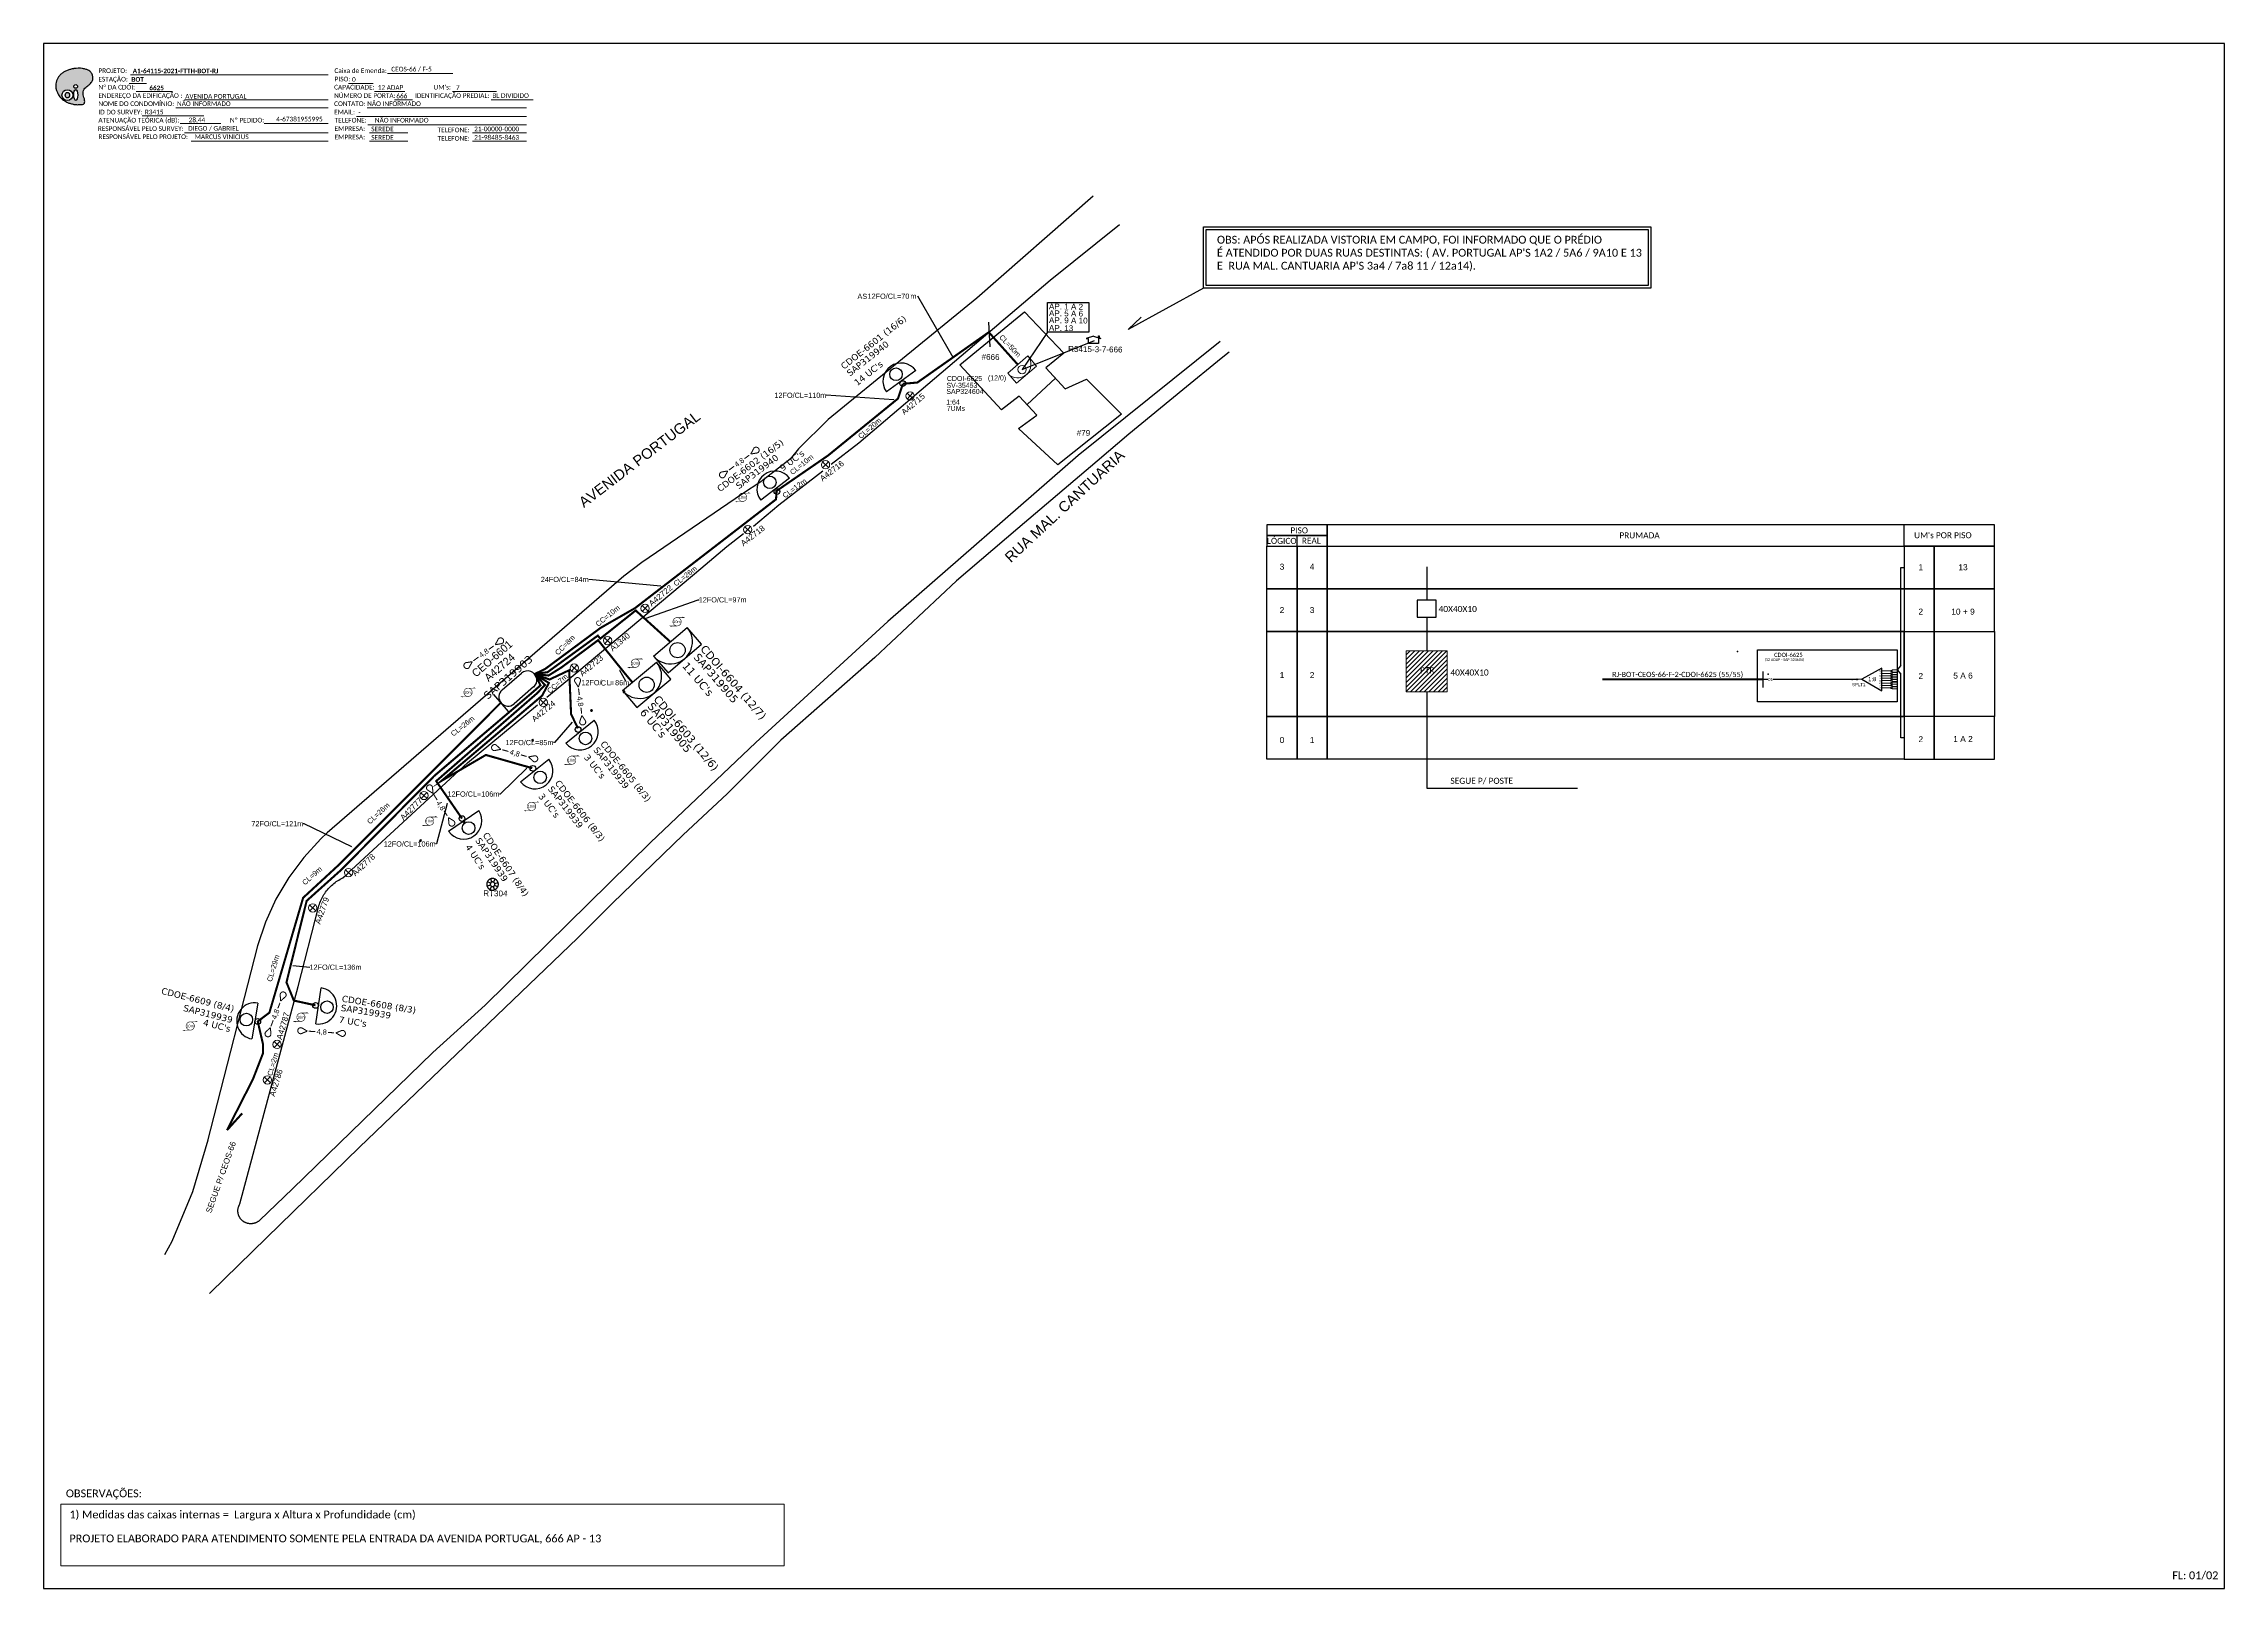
# Model space of a CAD drawing. Header units: inches. Extents: x 1031 to 2852, y 310 to 904.
# Drawn here: x 1031 to 1869, y 310 to 904 of the extents above; entities that cross this region are included whole.
import ezdxf
from ezdxf.enums import TextEntityAlignment as Align

# ---------------------------------------------------------------- set-up
doc = ezdxf.new("R2010")
doc.units = ezdxf.units.IN
doc.header["$MEASUREMENT"] = 0
for name, color, linetype, lineweight in [('10.4-Postes', 1, 'Continuous', 0), ("20.0-LEGENDA DOS CDO'S", 1, 'Continuous', 0), ('20.1-CDO_INTERIOR', 1, 'Continuous', 0)]:
    doc.layers.add(name, color=color, linetype=linetype, lineweight=lineweight)
for name, color, linetype in [('CAP a Instalar', 1, 'Continuous'), ('CDO_INTERIOR', 1, 'Continuous'), ('CDO_POSTE', 1, 'Continuous'), ('CDOI_PROJ', 1, 'Continuous'), ('CEO', 1, 'Continuous'), ('label_cabos', 7, 'Continuous'), ('LAYOUT', 7, 'Continuous'), ('LEGENDAS_INFRAESTRUTURAS', 7, 'Continuous'), ('MUB_MEIOFIO', 7, 'Continuous'), ('MUB_SEGMENTO', 7, 'Continuous'), ('NOS_DE_INFRAESTRUTURA', 7, 'Continuous'), ('SURVEYS', 7, 'Continuous'), ('SURVEYS_LEGENDAS', 7, 'Continuous')]:
    doc.layers.add(name, color=color, linetype=linetype)
doc.styles.add('ARIAL', font='arial.ttf')
doc.styles.add('Legend', font='arial.ttf')
doc.styles.add('siredit', font='verdana.ttf')
doc.styles.add('Style-font000', font='font000.shx')
doc.styles.add('WMF-Calibri0', font='calibri.ttf')
doc.styles.add('WMF-Calibri1', font='calibrib.ttf')
doc.linetypes.add('FENCELINE1', pattern='A,6.35,-2.54,[133,ltypeshp.shx,S=2.54,R=0,X=-2.54,Y=0],-2.54,25.4', length=36.83)

# ---------------------------------------------------------------- blocks, each defined once
blk = doc.blocks.new('POLE_POLE')
at = {"color": 1}
for p, q in [((-0.0000031, 0.0000069), (0.0000027, 0.0000015)), ((0.0000025, 0.0000071), (-0.0000029, 0.0000013))]:
    blk.add_line(p, q, dxfattribs=at)
blk.add_circle((-0.0000002, 0.0000042), 0.00000396, dxfattribs=at)
blk = doc.blocks.new('OI')
h = blk.add_hatch(color=40)
edge = h.paths.add_edge_path()
edge.add_spline(control_points=[(4.35, -0.67), (3.92, -0.99), (3.26, -1.5), (2.81, -2.59), (2.9, -3.5), (3.06, -4.27), (3.31, -4.85), (3.37, -5.39), (3.4, -5.88), (3.2, -6.4), (2.54, -6.61), (1.65, -6.63), (0.55, -6.67), (-0.56, -6.42), (-1.61, -6.14), (-2.77, -5.61), (-3.92, -4.77), (-4.89, -3.7), (-5.34, -2.65), (-5.6, -1.94), (-5.85, -0.96), (-5.71, 0.47), (-5.1, 2.02), (-4.14, 3.02), (-3.3, 3.61), (-2.37, 4.16), (-1.36, 4.44), (-0.56, 4.7), (0.79, 4.85), (2.24, 4.97), (3.79, 4.57), (4.67, 4.21), (5.44, 3.65), (5.76, 2.99), (6.03, 2.21), (6.01, 1.46), (5.72, 0.64), (5.31, 0.08), (4.88, -0.38), (4.51, -0.55), (4.35, -0.67)], knot_values=[0, 0, 0, 0, 1.60434, 2.417191, 3.427595, 4.282808, 4.776746, 5.304182, 5.888771, 6.258406, 6.858137, 7.79129, 8.986195, 10.124242, 11.187857, 12.242908, 13.953784, 15.414161, 16.515391, 17.349188, 17.675853, 19.552021, 21.515531, 22.568638, 23.63245, 24.621084, 25.782718, 26.745347, 27.142653, 29.870543, 31.004649, 31.921532, 32.709589, 33.801391, 34.042471, 35.192333, 35.971461, 36.628871, 37.254359, 37.836911, 37.836911, 37.836911, 37.836911], degree=3, periodic=0)
h.paths.add_polyline_path([(1.13, -0.87, -1), (-0.04, -0.87, -1)], flags=16)
edge = h.paths.add_edge_path(flags=16)
edge.add_ellipse((0.56, -3.59), major_axis=(-0.02, 1.71), ratio=0.361305, start_angle=0, end_angle=360)
h.paths.add_polyline_path([(-0.36, -3.62, -1), (-3.8, -3.62, -1)], flags=16)
edge = h.paths.add_edge_path(flags=0)
edge.add_ellipse((-2.08, -3.62), major_axis=(0, 0.885), ratio=0.758294, start_angle=0, end_angle=360)
at = {"color": 40}
for centre, radius in [((-2.08, -3.62), 1.72), ((0.54, -0.87), 0.587)]:
    blk.add_circle(centre, radius, dxfattribs=at)
blk.add_ellipse((-2.08, -3.62), major_axis=(0, 0.885), ratio=0.758294, start_param=-3.141592653589792, end_param=3.141592653589792, dxfattribs=at)
blk.add_ellipse((0.56, -3.59), major_axis=(-0.02, 1.71), ratio=0.361305, dxfattribs=at)
at = {"color": 40, "start_tangent": (-0.800898, -0.598801), "end_tangent": (-0.800898, -0.598801)}
blk.add_spline([(4.35, -0.67), (3.2, -1.78), (2.9, -2.54), (2.92, -3.55), (3.12, -4.38), (3.28, -4.85), (3.37, -5.37), (3.35, -5.95), (3.2, -6.29), (2.66, -6.55), (1.73, -6.63), (0.54, -6.62), (-0.58, -6.41), (-1.6, -6.11), (-2.56, -5.67), (-3.95, -4.67), (-4.89, -3.56), (-5.37, -2.56), (-5.64, -1.78), (-5.72, -1.46), (-5.63, 0.42), (-4.84, 2.22), (-4.13, 2.99), (-3.27, 3.62), (-2.4, 4.09), (-1.3, 4.47), (-0.37, 4.72), (0.02, 4.77), (2.75, 4.8), (3.85, 4.53), (4.69, 4.16), (5.31, 3.68), (5.85, 2.73), (5.93, 2.5), (5.94, 1.35), (5.67, 0.62), (5.29, 0.08), (4.84, -0.36), (4.35, -0.67)], degree=3, dxfattribs=at)
blk = doc.blocks.new('A$C5AF141BB')
blk.add_lwpolyline([(9.4, 5.9), (10, 5.9)])
at = {"layer": 'SURVEYS', "color": 0}
for p, q in [((5.6, 5.7), (0, 4.1)), ((0, 4.1), (1.8, 4.1)), ((1.7, 0.1), (1.8, 4.1)), ((9.4, 0), (1.7, 0.1)), ((5.6, 5.7), (11.2, 4)), ((9.4, 4.6), (9.4, 5.9)), ((11.2, 4), (9.4, 4)), ((9.4, 4), (9.4, 0)), ((10, 5.9), (9.9, 4.4))]:
    blk.add_line(p, q, dxfattribs=at)
blk = doc.blocks.new('A$C415C251F')
at = {"color": 3}
blk.add_point((0, 0), dxfattribs=at)
blk = doc.blocks.new('LEG_CDOIA8_C-SPLT_ESQ')
at = {"color": 3, "extrusion": (0, 0, -1), "xscale": -1, "zscale": -1}
blk.add_blockref('A$C415C251F', (0, 0), dxfattribs=at)
at = {"color": 1, "style": 'WMF-Calibri0', "flags": 4}
blk.add_attdef('MODELO', text='', height=1.5, dxfattribs=at).set_placement((22.5, -4.5), align=Align.CENTER)
blk.add_attdef('CDO', (21.4, -2.6), '', height=2, dxfattribs=at)
at = {"style": 'ARIAL', "flags": 4}
blk.add_attdef('SPLITAGEM', text='', height=1.5, dxfattribs=at).set_placement((18.6, -12.6), align=Align.CENTER)
blk = doc.blocks.new('SPLT_1-8_SC-APC')
at = {"color": 1, "lineweight": 0}
blk.add_lwpolyline([(-17, -7.5), (-19.3, -7.5)], dxfattribs=at)
at = {"color": 1}
blk.add_lwpolyline([(-7.4, -2.1), (-17, -7.5), (-7.4, -13), (-7.4, -2.1)], dxfattribs=at)
at = {"color": 3, "lineweight": 0}
for points in [[(-3, -3.5), (-7.4, -3.5)], [(-7.4, -4.7), (-3, -4.7)], [(-7.4, -5.8), (-3, -5.8)], [(-7.4, -7), (-3, -7)], [(-7.4, -8.1), (-3, -8.1)], [(-7.4, -9.3), (-3, -9.3)], [(-7.4, -10.4), (-3, -10.4)], [(-2.4, -3), (-2.4, -4)], [(-2.4, -3), (0, -3)], [(-2.4, -4), (0, -4)], [(-2.4, -4.2), (-2.4, -5.2)], [(-2.4, -4.2), (0, -4.2)], [(-2.4, -5.2), (0, -5.2)], [(-2.4, -5.3), (-2.4, -6.3)], [(-2.4, -5.3), (0, -5.3)], [(-2.4, -6.3), (0, -6.3)], [(-2.4, -6.5), (-2.4, -7.5)], [(-2.4, -6.5), (0, -6.5)], [(-2.4, -7.5), (0, -7.5)], [(-2.4, -7.6), (-2.4, -8.6)], [(-2.4, -7.6), (0, -7.6)], [(-2.4, -8.6), (0, -8.6)], [(-2.4, -8.8), (-2.4, -9.8)], [(-2.4, -8.8), (0, -8.8)], [(-2.4, -9.8), (0, -9.8)], [(-2.4, -9.9), (-2.4, -10.9)], [(-2.4, -9.9), (0, -9.9)], [(-7.4, -11.6), (-3, -11.6)], [(-2.4, -10.9), (0, -10.9)], [(-2.4, -11.1), (-2.4, -12.1)], [(-2.4, -11.1), (0, -11.1)], [(-2.4, -12.1), (0, -12.1)]]:
    blk.add_lwpolyline(points, dxfattribs=at)
for points in [[(-3, -3.2), (-2.4, -3.2), (-2.4, -3.8), (-3, -3.8)], [(-3, -4.4), (-2.4, -4.4), (-2.4, -5), (-3, -5)], [(-3, -5.5), (-2.4, -5.5), (-2.4, -6.1), (-3, -6.1)], [(-3, -6.7), (-2.4, -6.7), (-2.4, -7.3), (-3, -7.3)], [(-3, -7.8), (-2.4, -7.8), (-2.4, -8.4), (-3, -8.4)], [(-3, -9), (-2.4, -9), (-2.4, -9.6), (-3, -9.6)], [(-3, -10.1), (-2.4, -10.1), (-2.4, -10.7), (-3, -10.7)], [(-3, -11.3), (-2.4, -11.3), (-2.4, -11.9), (-3, -11.9)]]:
    blk.add_lwpolyline(points, close=True, dxfattribs=at)
at = {"color": 1, "style": 'ARIAL'}
for s, height, p in [('1:8', 2, (-13.9, -8.4)), ('S1', 0.75, (-8.7, -3.8)), ('S2', 0.75, (-8.7, -5)), ('S3', 0.75, (-8.7, -6.2)), ('S4', 0.75, (-8.7, -7.4)), ('S5', 0.75, (-8.7, -8.6)), ('S6', 0.75, (-8.7, -9.7)), ('S7', 0.75, (-8.7, -10.8)), ('S8', 0.75, (-8.7, -11.9))]:
    blk.add_text(s, height=height, dxfattribs=at).set_placement(p)
blk = doc.blocks.new('SPLITTER_')
blk.add_point((0, 0))
at = {"style": 'ARIAL', "flags": 4}
blk.add_attdef('SPLT', (0, -3.3), '', height=1.5, dxfattribs=at)

msp = doc.modelspace()

# ---------------------------------------------------------------- hatches: boundary and pattern name
h = msp.add_hatch()
h.set_pattern_fill('ANSI31', color=1, scale=10, style=0)
h.set_pattern_definition([(45, (34.0017, 424.5043), (-0.8838835, 0.8838835), [])])
h.paths.add_polyline_path([(1554.79, 670.49), (1570.6, 670.49), (1570.6, 654.68), (1554.79, 654.68)])
h = msp.add_hatch(color=3)
h.dxf.hatch_style = 1
edge = h.paths.add_edge_path()
edge.add_arc((1728.15, 659.53), 0.205, 0, 360)

# ---------------------------------------------------------------- linework, layer by layer
for p, q in [((1524.39, 694.38), (1524.39, 710.75)), ((1746.28, 710.75), (1746.28, 694.38)), ((1524.39, 694.38), (1746.28, 694.38)), ((1524.39, 678), (1524.39, 694.38)), ((1746.28, 694.38), (1746.28, 678)), ((1746.28, 678), (1524.39, 678)), ((1746.28, 645.26), (1524.39, 645.26)), ((1524.39, 628.89), (1524.39, 645.26)), ((1746.28, 645.26), (1746.28, 628.89))]:
    msp.add_line(p, q)
at = {"color": 3}
for p, q in [((1562.69, 702.77), (1562.69, 689.97)), ((1562.69, 683.48), (1562.69, 670.49))]:
    msp.add_line(p, q, dxfattribs=at)
at = {"color": 0, "lineweight": 0}
for p, q in [((1037.4, 342.38), (1315.65, 342.38)), ((1037.4, 318.68), (1037.4, 342.38)), ((1315.65, 342.38), (1315.65, 318.68)), ((1315.65, 318.68), (1037.4, 318.68))]:
    msp.add_line(p, q, dxfattribs=at)
for points in [[(1030.84, 310), (1869.41, 310), (1869.41, 904), (1030.84, 904), (1030.84, 310)], [(1394.16, 796.85), (1394.7, 787.34)], [(1512.82, 710.75), (1512.82, 714.86)], [(1512.82, 710.75), (1512.82, 714.86)], [(1524.39, 710.75), (1781, 710.75), (1781, 718.97), (1524.39, 718.97), (1524.39, 718.97), (1524.39, 710.75)], [(1746.28, 710.75), (1746.28, 718.97)], [(1562.69, 654.68), (1562.69, 617.66), (1620.63, 617.66)]]:
    msp.add_lwpolyline(points)
at = {"color": 7, "lineweight": 0}
for points in [[(1064.31, 891.96), (1140.29, 891.96)], [(1163.13, 892.45), (1188.26, 892.45)], [(1063.8, 888.68), (1070.35, 888.68)], [(1066.46, 885.61), (1080.4, 885.61)], [(1085.03, 882.37), (1140.29, 882.37)], [(1148.08, 888.72), (1157.57, 888.72)], [(1158.13, 885.61), (1169.75, 885.61)], [(1165.72, 882.37), (1172.66, 882.37)], [(1188.07, 885.61), (1204.93, 885.61)], [(1202.89, 882.37), (1219.07, 882.37)], [(1068.78, 876.19), (1092.41, 876.19)], [(1081.62, 879.26), (1140.29, 879.26)], [(1083.32, 873.23), (1098.99, 873.23)], [(1115.65, 873.23), (1140.14, 873.23)], [(1116.15, 873.24), (1140.3, 873.24)], [(1151.21, 876.02), (1216.48, 876.02)], [(1155.25, 879.26), (1216.48, 879.26)], [(1155.49, 872.78), (1216.48, 872.78)], [(1085.03, 869.67), (1140.29, 869.67)], [(1087.52, 866.43), (1140.29, 866.43)], [(1156.1, 869.67), (1170.9, 869.67)], [(1156.1, 866.43), (1170.9, 866.43)], [(1195.71, 869.67), (1216.48, 869.67)], [(1195.71, 866.43), (1216.48, 866.43)]]:
    msp.add_lwpolyline(points, dxfattribs=at)
at = {"color": 3}
for points in [[(1476.9, 833.56), (1648.86, 833.56), (1648.86, 809.99), (1476.9, 809.99)], [(1477.9, 832.56), (1647.86, 832.56), (1647.86, 810.99), (1477.9, 810.99)]]:
    msp.add_lwpolyline(points, close=True, dxfattribs=at)
for points in [[(1476.9, 809.99), (1447.9, 794.12), (1452.94, 798.77)], [(1744.96, 664.84), (1744.96, 702.56), (1746.28, 702.56)], [(1744.96, 664.84), (1743.56, 663.15), (1744.96, 661.55)], [(1693.79, 659.53), (1692.02, 659.53)], [(1728.15, 659.53), (1695.83, 659.53)], [(1744.96, 637.07), (1744.96, 661.55)], [(1746.28, 637.07), (1744.96, 637.07)]]:
    msp.add_lwpolyline(points, dxfattribs=at)
at = {"color": 252}
for points in [[(1383.09, 780.47), (1407.98, 800.9), (1423.08, 784.98), (1416.18, 779.32), (1423.68, 771.25), (1431.87, 774.95), (1445.29, 761.5), (1420.9, 741.97), (1405.74, 756.04), (1412.77, 761.08), (1405.94, 768.44), (1399.21, 763.16), (1383.09, 780.47)], [(1409.01, 765.28), (1419.93, 775.29)]]:
    msp.add_lwpolyline(points, dxfattribs=at)
for points in [[(1416.92, 804.39), (1432.73, 804.39), (1432.73, 793.1), (1416.92, 793.1)], [(1501.25, 714.86), (1524.39, 714.86), (1524.39, 718.97), (1501.25, 718.97)], [(1501.25, 714.86), (1524.39, 714.86), (1524.39, 718.97), (1501.25, 718.97)], [(1501.25, 710.75), (1524.39, 710.75), (1524.39, 714.86), (1501.25, 714.86)], [(1501.25, 710.75), (1524.39, 710.75), (1524.39, 714.86), (1501.25, 714.86)], [(1501.25, 710.75), (1512.82, 710.75), (1512.82, 694.38), (1501.25, 694.38)], [(1512.82, 710.75), (1524.39, 710.75), (1524.39, 694.38), (1512.82, 694.38)], [(1524.39, 710.75), (1746.28, 710.75), (1746.28, 694.38), (1524.39, 694.38)], [(1757.86, 710.75), (1746.28, 710.75), (1746.28, 694.38), (1757.86, 694.38)], [(1781, 710.75), (1757.86, 710.75), (1757.86, 694.38), (1781, 694.38)], [(1501.25, 694.38), (1512.82, 694.38), (1512.82, 678), (1501.25, 678)], [(1512.82, 694.38), (1524.39, 694.38), (1524.39, 678), (1512.82, 678)], [(1524.39, 694.38), (1746.28, 694.38), (1746.28, 678), (1524.39, 678)], [(1757.86, 694.38), (1746.28, 694.38), (1746.28, 678), (1757.86, 678)], [(1781, 694.38), (1757.86, 694.38), (1757.86, 678), (1781, 678)], [(1501.25, 678), (1512.82, 678), (1512.82, 645.26), (1501.25, 645.26)], [(1512.82, 678), (1524.39, 678), (1524.39, 645.26), (1512.82, 645.26)], [(1524.39, 678), (1746.28, 678), (1746.28, 645.26), (1524.39, 645.26)], [(1746.28, 678), (1757.86, 678), (1757.86, 645.26), (1746.28, 645.26)], [(1757.86, 678), (1781, 678), (1781, 645.26), (1757.86, 645.26)], [(1501.25, 645.26), (1512.82, 645.26), (1512.82, 628.89), (1501.25, 628.89)], [(1512.82, 645.26), (1524.39, 645.26), (1524.39, 628.89), (1512.82, 628.89)], [(1524.39, 645.26), (1746.28, 645.26), (1746.28, 628.89), (1524.39, 628.89)], [(1757.86, 645.26), (1746.28, 645.26), (1746.28, 628.89), (1757.86, 628.89)], [(1781, 645.26), (1757.86, 645.26), (1757.86, 628.89), (1781, 628.89)]]:
    msp.add_lwpolyline(points, close=True)
at = {"color": 4}
for points in [[(1416.92, 793.1), (1407.09, 778.65)], [(1407.09, 778.65), (1434.92, 789.81)]]:
    msp.add_lwpolyline(points, dxfattribs=at)
at = {"color": 0}
msp.add_lwpolyline([(1566.32, 689.97), (1559.04, 689.97), (1559.04, 683.48), (1566.32, 683.48)], close=True, dxfattribs=at)
at = {"color": 1}
msp.add_lwpolyline([(1689.92, 670.91), (1743.56, 670.91), (1743.56, 650.94), (1689.92, 650.94)], close=True, dxfattribs=at)
at = {"color": 1, "lineweight": 0}
msp.add_lwpolyline([(1554.79, 670.49), (1570.6, 670.49), (1570.6, 654.68), (1554.79, 654.68)], close=True, dxfattribs=at)
at = {"color": 1}
msp.add_lwpolyline([(1692.02, 656.45), (1692.02, 662.6)], dxfattribs=at)
at = {"color": 1, "const_width": 0.8}
msp.add_lwpolyline([(1630.17, 659.53), (1692.02, 659.53)], dxfattribs=at)
at = {"color": 3}
msp.add_circle((1728.15, 659.53), 0.205, dxfattribs=at)
at = {"layer": '20.1-CDO_INTERIOR', "color": 1, "lineweight": 18}
msp.add_lwpolyline([(1404.89, 773.39), (1412.62, 780.03), (1409.3, 783.9), (1401.56, 777.26)], close=True, dxfattribs=at)
msp.add_circle((1407.09, 778.65), 1.63, dxfattribs=at)
msp.add_arc((1405.43, 780.58), 5.1, 220.66482, 40.66482, dxfattribs=at)
at = {"layer": 'CAP a Instalar', "color": 1, "linetype": 'FENCELINE1', "ltscale": 5e-05, "const_width": 0.8, "elevation": 0.5}
msp.add_lwpolyline([(1361.26, 773.19), (1366.8, 773.67), (1394.28, 793.02), (1405.43, 780.58)], dxfattribs=at)
at = {"layer": 'CAP a Instalar', "color": 0, "linetype": 'FENCELINE1', "ltscale": 5e-05, "const_width": 0.8}
for points in [[(1361.26, 773.19), (1359.35, 767.49), (1359.35, 767.49), (1359.35, 767.49), (1359.35, 767.49), (1332.49, 745.62), (1312.27, 731.72)], [(1312.67, 731.68), (1312.48, 728.76), (1258.26, 686.93), (1244.99, 679.32), (1223.63, 663.49), (1219.64, 661.59)], [(1271.83, 673.99), (1258.51, 686.03), (1244.88, 675.18), (1243.95, 676.36), (1224.61, 662.3), (1219.64, 661.59)], [(1257.26, 658.36), (1254.55, 661.58), (1244.06, 674.6), (1229.96, 664.11), (1225, 661.02), (1219.64, 661.59)], [(1236.3, 640.72), (1233.67, 646.16), (1232.94, 663.05), (1225.38, 659.48), (1232.94, 663.05), (1232.94, 663.05), (1225.38, 659.48), (1219.64, 661.59)], [(1135.38, 534.2), (1127.06, 536.03), (1124.23, 543.04), (1131.99, 574.38), (1145.17, 586.2), (1181.1, 622.45), (1219.45, 655.07), (1221.92, 657.25), (1219.84, 661.36)], [(1218.73, 625.39), (1200.89, 630.47), (1183.8, 620.48), (1222.53, 653.26), (1225.13, 658.15), (1219.64, 661.59)], [(1191.73, 606.01), (1181.79, 620.41), (1220.52, 654.13), (1223.63, 657.38), (1219.64, 661.59), (1219.64, 661.59), (1219.64, 661.59), (1219.64, 661.59), (1219.64, 661.59), (1219.64, 661.59), (1219.64, 661.59)], [(1101.35, 486.18), (1111.32, 505.75), (1115.25, 515.88), (1115.25, 519.04), (1113.18, 527.99), (1117.66, 531.38), (1130.63, 575.54), (1143.77, 587.67), (1206.66, 650.57)], [(1101.35, 486.18), (1107.21, 492.67)]]:
    msp.add_lwpolyline(points, dxfattribs=at)
at = {"layer": 'CDO_INTERIOR', "color": 0}
for p, q in [((1283.82, 673.09), (1278.28, 679.53)), ((1270.94, 662), (1283.82, 673.09)), ((1265.39, 668.45), (1270.94, 662))]:
    msp.add_line(p, q, dxfattribs=at)
msp.add_lwpolyline([(1265.39, 668.45), (1278.28, 679.53)], dxfattribs=at)
msp.add_circle((1274.61, 670.77), 2.93, dxfattribs=at)
msp.add_arc((1271.83, 673.99), 8.5, 220.70958, 40.70958, dxfattribs=at)
at = {"layer": 'CDO_POSTE', "color": 5}
msp.add_lwpolyline([(1366.25, 778.27), (1354.91, 770.07)], dxfattribs=at)
at = {"layer": 'CDO_POSTE', "color": 0}
for points in [[(1317.68, 736.92), (1306.58, 728.39)], [(1231.68, 634.95), (1242.5, 643.84)], [(1214.24, 620.08), (1225.17, 628.82)], [(1186.59, 601.13), (1198.14, 609.05)], [(1135.53, 527.06), (1137.56, 540.91)], [(1113.22, 535.07), (1110.95, 521.26)]]:
    msp.add_lwpolyline(points, dxfattribs=at)
at = {"layer": 'CDO_POSTE', "color": 5}
for centre, radius in [((1358.63, 776.86), 2.41), ((1361.23, 773.27), 1.1)]:
    msp.add_circle(centre, radius, dxfattribs=at)
at = {"layer": 'CDO_POSTE', "color": 0}
for centre, radius in [((1310.11, 735.29), 2.41), ((1312.81, 731.77), 1.1), ((1236.38, 640.26), 1.1), ((1239.2, 636.83), 2.41), ((1219.01, 625.32), 1.1), ((1221.78, 621.86), 2.41), ((1191.73, 606.01), 1.1), ((1194.25, 602.35), 2.41), ((1108.8, 528.71), 2.41), ((1113.18, 527.99), 1.1), ((1135.44, 534.14), 1.1), ((1139.83, 533.5), 2.41)]:
    msp.add_circle(centre, radius, dxfattribs=at)
at = {"layer": 'CDO_POSTE', "color": 5}
msp.add_arc((1360.58, 774.17), 7, 35.8504, 215.8504, dxfattribs=at)
at = {"layer": 'CDO_POSTE', "color": 0}
for centre, start, end in [((1312.13, 732.66), 37.51226, 217.51226), ((1237.09, 639.4), 219.43047, 39.43047), ((1219.7, 624.45), 218.64526, 38.64526), ((1192.36, 605.09), 214.45879, 34.45879), ((1136.54, 533.98), 261.6572, 81.6572), ((1112.08, 528.17), 80.66084, 260.66084)]:
    msp.add_arc(centre, 7, start, end, dxfattribs=at)
at = {"layer": 'CDOI_PROJ', "color": 0}
for p, q in [((1271.97, 659.65), (1266.51, 666.17)), ((1253.48, 655.25), (1258.93, 648.74)), ((1258.93, 648.74), (1271.97, 659.65))]:
    msp.add_line(p, q, dxfattribs=at)
msp.add_lwpolyline([(1253.48, 655.25), (1266.51, 666.17)], dxfattribs=at)
msp.add_circle((1262.72, 657.45), 2.93, dxfattribs=at)
msp.add_arc((1260, 660.71), 8.5, 219.93689, 39.93689, dxfattribs=at)
at = {"layer": 'CEO', "color": 0}
for p, q in [((1207.15, 655.46), (1214.65, 661.95)), ((1219.28, 656.6), (1211.78, 650.11))]:
    msp.add_line(p, q, dxfattribs=at)
msp.add_lwpolyline([(1209.58, 647.24), (1203.99, 653.69)], dxfattribs=at)
for centre, start, end in [((1216.97, 659.27), 310.86919, 130.86919), ((1209.46, 652.78), 130.86919, 310.86919)]:
    msp.add_arc(centre, 3.54, start, end, dxfattribs=at)
at = {"layer": 'label_cabos', "color": 0, "linetype": 'Continuous'}
for points in [[(1380.54, 783.35), (1367, 806.87)], [(1357.76, 767.06), (1331.81, 768.78)], [(1268.18, 695.41), (1240.43, 697.96)], [(1262.19, 682.97), (1282.51, 690.12), (1282.87, 690.12)], [(1252.28, 663.05), (1252.28, 663.05), (1254.54, 658.93)], [(1234.05, 643.08), (1227.25, 635.24), (1226.89, 635.24)], [(1216.63, 625.43), (1206.45, 615.44), (1206.09, 615.44)], [(1149.38, 595.08), (1131.05, 604.03), (1130.69, 604.03)], [(1185.99, 611.84), (1181.93, 596.26), (1181.57, 596.26)], [(1126.65, 549.45), (1133.21, 548.86)]]:
    msp.add_lwpolyline(points, dxfattribs=at)
for points in [[(1357.76, 767.12), (1358.12, 767.04), (1357.76, 767)], [(1268.18, 695.47), (1268.54, 695.37), (1268.17, 695.35)], [(1262.21, 682.91), (1261.85, 682.85), (1262.17, 683.03)], [(1252.22, 663.05), (1252.27, 663.41), (1252.34, 663.06)], [(1234, 643.12), (1234.28, 643.35), (1234.09, 643.04)], [(1185.93, 611.86), (1186.08, 612.19), (1186.05, 611.83)], [(1149.4, 595.13), (1149.7, 594.92), (1149.35, 595.03)], [(1126.64, 549.39), (1126.29, 549.48), (1126.66, 549.51)]]:
    msp.add_solid(points, dxfattribs=at)
at = {"layer": 'LAYOUT', "color": 0, "const_width": 0.4}
for points in [[(1302.77, 746.19), (1305.38, 746.62, 1.175638), (1303.95, 748.43), (1302.77, 746.19)], [(1293.92, 739.67), (1291.41, 739.26, 1.175638), (1292.69, 737.34), (1293.92, 739.67)], [(1204.51, 672.86), (1207.12, 673.29, 1.175638), (1205.69, 675.11), (1204.51, 672.86)], [(1195.66, 666.35), (1193.15, 665.94, 1.175638), (1194.43, 664.01), (1195.66, 666.35)], [(1236.47, 656.57), (1237.33, 658.96, 1.175638), (1235.03, 658.78), (1236.47, 656.57)], [(1237.84, 645.66), (1236.94, 643.18, 1.175638), (1239.23, 643.54), (1237.84, 645.66)], [(1206.68, 632.62), (1204.81, 634.33, 1.175638), (1204.09, 632.13), (1206.68, 632.62)], [(1217.28, 629.71), (1219.23, 627.93, 1.175638), (1219.77, 630.18), (1217.28, 629.71)], [(1180.59, 615.67), (1180.35, 618.2, 1.175638), (1178.35, 617.06), (1180.59, 615.67)], [(1186.49, 606.4), (1186.73, 603.76, 1.175638), (1188.64, 605.07), (1186.49, 606.4)], [(1122, 535.86), (1123.96, 537.63, 1.175638), (1121.78, 538.39), (1122, 535.86)], [(1118.05, 525.61), (1116.16, 523.91, 1.175638), (1118.27, 522.98), (1118.05, 525.61)], [(1132.25, 524.27), (1130.06, 525.56, 1.175638), (1129.81, 523.26), (1132.25, 524.27)], [(1143.22, 523.59), (1145.5, 522.25, 1.175638), (1145.56, 524.56), (1143.22, 523.59)]]:
    msp.add_lwpolyline(points, format="xyb", dxfattribs=at)
at = {"layer": 'LAYOUT', "color": 0}
for points, const_width in [([(1294.36, 740), (1296.36, 741.47)], 0.4), ([(1300.33, 744.39), (1302.18, 745.74)], 0.4), ([(1299.64, 731.14), (1302.3, 731.14), (1301.76, 731.4)], 0.21), ([(1299.64, 727.95), (1296.98, 727.95), (1297.52, 727.69)], 0.21), ([(1274.43, 680.09), (1271.77, 680.09), (1272.3, 679.83)], 0.21), ([(1274.43, 683.28), (1277.08, 683.28), (1276.55, 683.54)], 0.21), ([(1202.07, 671.06), (1203.92, 672.41)], 0.4), ([(1196.1, 666.67), (1198.1, 668.14)], 0.4), ([(1258.36, 664.16), (1255.7, 664.16), (1256.23, 663.89)], 0.21), ([(1258.36, 667.34), (1261.01, 667.34), (1260.48, 667.61)], 0.21), ([(1194.05, 656.16), (1196.7, 656.16), (1196.17, 656.42)], 0.21), ([(1236.54, 656.03), (1236.84, 653.56)], 0.4), ([(1194.05, 652.97), (1191.39, 652.97), (1191.93, 652.7)], 0.21), ([(1237.46, 648.67), (1237.74, 646.4)], 0.4), ([(1207.21, 632.47), (1209.6, 631.81)], 0.4), ([(1214.36, 630.51), (1216.56, 629.89)], 0.4), ([(1233.92, 630.06), (1236.58, 630.06), (1236.05, 630.33)], 0.21), ([(1233.92, 626.88), (1231.27, 626.88), (1231.8, 626.61)], 0.21), ([(1180.88, 615.21), (1182.21, 613.11)], 0.4), ([(1218.48, 612.3), (1221.14, 612.3), (1220.61, 612.57)], 0.21), ([(1179.31, 606.62), (1181.97, 606.62), (1181.44, 606.89)], 0.21), ([(1184.85, 608.95), (1186.08, 607.02)], 0.4), ([(1218.48, 609.11), (1215.83, 609.11), (1216.36, 608.85)], 0.21), ([(1179.31, 603.44), (1176.66, 603.44), (1177.19, 603.17)], 0.21), ([(1118.24, 526.11), (1119.14, 528.43)], 0.4), ([(1120.91, 533.03), (1121.74, 535.17)], 0.4), ([(1129.79, 531.22), (1132.44, 531.22), (1131.91, 531.49)], 0.21), ([(1087.22, 524.65), (1084.56, 524.65), (1085.09, 524.38)], 0.21), ([(1087.22, 527.84), (1089.87, 527.84), (1089.34, 528.1)], 0.21), ([(1129.79, 528.04), (1127.13, 528.04), (1127.66, 527.77)], 0.21), ([(1132.79, 524.24), (1135.28, 524.08)], 0.4), ([(1140.2, 523.77), (1142.48, 523.63)], 0.4)]:
    msp.add_lwpolyline(points, dxfattribs=dict(at, const_width=const_width))
at = {"layer": 'LAYOUT', "color": 0, "const_width": 0.21}
for points in [[(1299.64, 731.14, 1.000012), (1299.64, 727.95, 0.999978)], [(1274.43, 683.28, 1.000012), (1274.43, 680.09, 0.999978)], [(1258.36, 667.34, 1.000012), (1258.36, 664.16, 0.999978)], [(1194.05, 656.16, 1.000012), (1194.05, 652.97, 0.999978)], [(1233.92, 630.06, 1.000012), (1233.92, 626.88, 0.999978)], [(1218.48, 612.3, 1.000012), (1218.48, 609.11, 0.999978)], [(1179.31, 606.62, 1.000012), (1179.31, 603.44, 0.999978)], [(1129.79, 531.22, 1.000012), (1129.79, 528.04, 0.999978)], [(1087.22, 527.84, 1.000012), (1087.22, 524.65, 0.999978)]]:
    msp.add_lwpolyline(points, format="xyb", close=True, dxfattribs=at)
at = {"layer": 'MUB_MEIOFIO', "color": 0, "linetype": 'Continuous'}
for points in [[(1434.38, 845.34), (1389.63, 806.07), (1332.49, 759.45), (1321.09, 748.21), (1317.85, 744.25), (1306.67, 735.49), (1299.61, 730.85), (1260.93, 704.43), (1253.95, 699.23), (1139.93, 600.57), (1137.39, 598.17), (1130.85, 591.05), (1125.09, 583.29), (1120.19, 574.97), (1116.17, 566.19), (1113.09, 557.03), (1095.07, 486.55), (1094.05, 482.55), (1094.01, 482.35), (1088.13, 462.51), (1080.21, 443.39), (1077.35, 438.21)], [(1333.71, 742.31), (1344.29, 750.55), (1417.88, 813.07), (1444.54, 834.38)], [(1483.23, 789.43), (1428.6, 745.64), (1355.41, 681.83), (1304.7, 635.21), (1264.22, 596.79), (1200.6, 534.24)], [(1486.78, 785.37), (1483.61, 782.86), (1468.96, 770.89), (1448.13, 753.76), (1436, 743.45), (1405.41, 717.59), (1381.82, 697.39), (1350.51, 667.91), (1314.32, 636.14), (1293.65, 615.55), (1276.71, 599.8), (1249.58, 573.53), (1236.09, 560.03), (1152.31, 479.71), (1116.57, 444.81), (1095.07, 423.73), (1094.68, 423.34)], [(1303.81, 718.41), (1313.58, 726.63), (1330.47, 739.78)], [(1224.32, 652.63), (1236.65, 662.83), (1283.59, 702.12), (1293.62, 710.66), (1300.01, 715.63)], [(1149.27, 586.26), (1193.81, 627.41), (1220.76, 649.69)], [(1200.6, 534.24), (1180.57, 516.12), (1126.53, 463.62), (1113.95, 451.58), (1113.82, 451.46), (1113.69, 451.34), (1113.55, 451.24), (1113.41, 451.13), (1113.27, 451.03), (1113.12, 450.94), (1112.98, 450.85), (1112.82, 450.77), (1112.67, 450.69), (1112.51, 450.62), (1112.35, 450.55), (1112.19, 450.49), (1112.03, 450.43), (1111.86, 450.38), (1111.69, 450.34), (1111.52, 450.3), (1111.35, 450.27), (1111.18, 450.24), (1111.01, 450.22), (1110.84, 450.21), (1110.66, 450.2), (1110.49, 450.2), (1110.32, 450.2), (1110.14, 450.21), (1109.97, 450.23), (1109.8, 450.25), (1109.63, 450.28), (1109.46, 450.31), (1109.29, 450.35), (1109.12, 450.4), (1108.96, 450.45), (1108.79, 450.5), (1108.63, 450.57), (1108.47, 450.64), (1108.32, 450.71), (1108.16, 450.79), (1108.01, 450.87), (1107.86, 450.96), (1107.72, 451.06), (1107.58, 451.16), (1107.44, 451.26), (1107.3, 451.37), (1107.17, 451.49), (1107.05, 451.61), (1106.92, 451.73), (1106.81, 451.86), (1106.69, 451.99), (1106.59, 452.12), (1106.48, 452.26), (1106.38, 452.4), (1106.29, 452.55), (1106.2, 452.7), (1106.12, 452.85), (1106.04, 453.01), (1105.97, 453.16), (1105.9, 453.32), (1105.84, 453.49), (1105.78, 453.65), (1105.73, 453.82), (1105.69, 453.98), (1105.65, 454.15), (1105.62, 454.32), (1105.59, 454.49), (1105.57, 454.67), (1105.56, 454.84), (1105.55, 455.01), (1105.55, 455.19), (1105.55, 455.36), (1105.56, 455.53), (1105.57, 455.7), (1105.6, 455.88), (1105.62, 456.05), (1105.66, 456.22), (1105.7, 456.39), (1105.74, 456.55), (1105.79, 456.72), (1105.85, 456.88), (1105.91, 457.04), (1105.98, 457.2), (1106.06, 457.36), (1106.14, 457.51), (1106.22, 457.67), (1106.31, 457.81), (1128.69, 541.4), (1136.56, 571.99), (1136.72, 572.55), (1136.89, 573.1), (1137.08, 573.65), (1137.29, 574.19), (1137.52, 574.72), (1137.77, 575.25), (1138.04, 575.76), (1138.32, 576.27), (1138.62, 576.77), (1138.93, 577.25), (1139.27, 577.73), (1139.61, 578.19), (1139.98, 578.64), (1140.36, 579.08), (1140.75, 579.5), (1141.16, 579.91), (1141.58, 580.31), (1142.02, 580.69), (1142.47, 581.06), (1142.93, 581.41), (1143.4, 581.75), (1143.88, 582.07), (1144.38, 582.37), (1144.88, 582.66), (1145.4, 582.92), (1145.92, 583.17), (1146.95, 584.13)]]:
    msp.add_lwpolyline(points, dxfattribs=at)
at = {"layer": 'NOS_DE_INFRAESTRUTURA', "color": 0}
for p, q in [((1254.02, 655.09), (1253.64, 654.72)), ((1253.64, 654.72), (1254.01, 654.33)), ((1254.29, 654.98), (1253.75, 654.98)), ((1253.75, 654.98), (1253.75, 654.45)), ((1253.75, 654.45), (1254.28, 654.44)), ((1254.01, 654.33), (1254.4, 654.71)), ((1254.4, 654.71), (1254.02, 655.09)), ((1254.28, 654.44), (1254.29, 654.98)), ((1241.54, 647.99), (1241.16, 647.62)), ((1241.16, 647.62), (1241.54, 647.23)), ((1241.28, 647.88), (1241.27, 647.35)), ((1241.27, 647.35), (1241.8, 647.34)), ((1241.81, 647.87), (1241.28, 647.88)), ((1241.92, 647.61), (1241.54, 647.99)), ((1241.54, 647.23), (1241.92, 647.61)), ((1241.8, 647.34), (1241.81, 647.87)), ((1218.79, 636.44), (1218.55, 635.96)), ((1218.55, 635.96), (1219.02, 635.71)), ((1219.08, 636.41), (1218.57, 636.25)), ((1218.57, 636.25), (1218.73, 635.74)), ((1218.73, 635.74), (1219.24, 635.9)), ((1219.27, 636.19), (1218.79, 636.44)), ((1219.02, 635.71), (1219.27, 636.19)), ((1219.24, 635.9), (1219.08, 636.41)), ((1192.35, 605.27), (1192.1, 604.79)), ((1192.1, 604.79), (1192.58, 604.55)), ((1192.64, 605.24), (1192.13, 605.08)), ((1192.13, 605.08), (1192.29, 604.57)), ((1192.29, 604.57), (1192.8, 604.73)), ((1192.82, 605.02), (1192.35, 605.27)), ((1192.58, 604.55), (1192.82, 605.02)), ((1192.8, 604.73), (1192.64, 605.24)), ((1175.71, 597.89), (1175.39, 597.46)), ((1175.39, 597.46), (1175.82, 597.14)), ((1175.99, 597.82), (1175.46, 597.74)), ((1175.46, 597.74), (1175.54, 597.21)), ((1175.54, 597.21), (1176.07, 597.29)), ((1176.14, 597.57), (1175.71, 597.89)), ((1175.82, 597.14), (1176.14, 597.57)), ((1176.07, 597.29), (1175.99, 597.82)), ((1202.63, 580.46), (1201.37, 580.04)), ((1202.68, 581.14), (1201.49, 581.74)), ((1203.08, 579.94), (1202.48, 578.75)), ((1203.2, 581.58), (1202.78, 582.85)), ((1203.76, 579.89), (1204.18, 578.62)), ((1203.88, 581.53), (1204.48, 582.73)), ((1204.28, 580.34), (1205.47, 579.74)), ((1204.33, 581.02), (1205.59, 581.43))]:
    msp.add_line(p, q, dxfattribs=at)
for points in [[(1202.78, 582.85, 0), (1202.68, 582.81, 0), (1202.58, 582.77, 0), (1202.48, 582.72, 0), (1202.38, 582.67, 0), (1202.29, 582.62, 0), (1202.2, 582.56, 0), (1202.11, 582.49, 0), (1202.03, 582.42, 0), (1201.94, 582.35, 0), (1201.87, 582.27, 0), (1201.79, 582.19, 0), (1201.72, 582.11, 0), (1201.66, 582.02, 0), (1201.6, 581.93, 0), (1201.54, 581.83, 0), (1201.49, 581.74, 0), (1201.44, 581.64, 0), (1201.4, 581.54, 0), (1201.37, 581.43, 0), (1201.33, 581.33, 0), (1201.31, 581.22, 0), (1201.29, 581.12, 0), (1201.27, 581.01, 0), (1201.26, 580.9, 0), (1201.25, 580.79, 0), (1201.25, 580.68, 0), (1201.26, 580.57, 0), (1201.27, 580.46, 0), (1201.29, 580.36, 0), (1201.31, 580.25, 0), (1201.33, 580.14, 0), (1201.37, 580.04, 0), (1201.4, 579.93, 0), (1201.44, 579.83, 0), (1201.49, 579.74, 0), (1201.54, 579.64, 0), (1201.6, 579.55, 0), (1201.66, 579.45, 0), (1201.72, 579.37, 0), (1201.79, 579.28, 0), (1201.87, 579.2, 0), (1201.94, 579.12, 0), (1202.03, 579.05, 0), (1202.11, 578.98, 0), (1202.2, 578.92, 0), (1202.29, 578.86, 0), (1202.38, 578.8, 0), (1202.48, 578.75, 0), (1202.58, 578.7, 0), (1202.68, 578.66, 0), (1202.78, 578.62, 0), (1202.89, 578.59, 0), (1202.99, 578.56, 0), (1203.1, 578.54, 0), (1203.21, 578.53, 0), (1203.32, 578.52, 0), (1203.43, 578.51, 0), (1203.53, 578.51, 0), (1203.64, 578.52, 0), (1203.75, 578.53, 0), (1203.86, 578.54, 0), (1203.97, 578.56, 0), (1204.07, 578.59, 0), (1204.18, 578.62, 0), (1204.28, 578.66, 0), (1204.38, 578.7, 0), (1204.48, 578.75, 0), (1204.58, 578.8, 0), (1204.67, 578.86, 0), (1204.76, 578.92, 0), (1204.85, 578.98, 0), (1204.93, 579.05, 0), (1205.02, 579.12, 0), (1205.09, 579.2, 0), (1205.17, 579.28, 0), (1205.24, 579.37, 0), (1205.3, 579.45, 0), (1205.36, 579.55, 0), (1205.42, 579.64, 0), (1205.47, 579.74, 0), (1205.52, 579.83, 0), (1205.56, 579.94, 0), (1205.59, 580.04, 0), (1205.63, 580.14, 0), (1205.65, 580.25, 0), (1205.67, 580.36, 0), (1205.69, 580.46, 0), (1205.7, 580.57, 0), (1205.71, 580.68, 0), (1205.71, 580.79, 0), (1205.7, 580.9, 0), (1205.69, 581.01, 0), (1205.67, 581.12, 0), (1205.65, 581.22, 0), (1205.63, 581.33, 0), (1205.59, 581.43, 0), (1205.56, 581.54, 0), (1205.52, 581.64, 0), (1205.47, 581.74, 0), (1205.42, 581.83, 0), (1205.36, 581.93, 0), (1205.3, 582.02, 0), (1205.23, 582.11, 0), (1205.17, 582.19, 0), (1205.09, 582.27, 0), (1205.01, 582.35, 0), (1204.93, 582.42, 0), (1204.85, 582.49, 0), (1204.76, 582.56, 0), (1204.67, 582.62, 0), (1204.58, 582.67, 0), (1204.48, 582.72, 0), (1204.38, 582.77, 0), (1204.28, 582.81, 0), (1204.18, 582.85, 0), (1204.07, 582.88, 0), (1203.97, 582.91, 0), (1203.86, 582.93, 0), (1203.75, 582.95, 0), (1203.64, 582.96, 0), (1203.53, 582.96, 0), (1203.43, 582.96, 0), (1203.32, 582.96, 0), (1203.21, 582.95, 0), (1203.1, 582.93, 0), (1202.99, 582.91, 0), (1202.89, 582.88, 0), (1202.78, 582.85, 0)], [(1203.2, 581.58, 0), (1203.16, 581.57, 0), (1203.12, 581.55, 0), (1203.08, 581.53, 0), (1203.04, 581.51, 0), (1203, 581.49, 0), (1202.97, 581.46, 0), (1202.93, 581.44, 0), (1202.9, 581.41, 0), (1202.87, 581.38, 0), (1202.83, 581.35, 0), (1202.81, 581.32, 0), (1202.78, 581.28, 0), (1202.75, 581.25, 0), (1202.73, 581.21, 0), (1202.7, 581.18, 0), (1202.68, 581.14, 0), (1202.67, 581.1, 0), (1202.65, 581.06, 0), (1202.63, 581.02, 0), (1202.62, 580.97, 0), (1202.61, 580.93, 0), (1202.6, 580.89, 0), (1202.6, 580.85, 0), (1202.59, 580.8, 0), (1202.59, 580.76, 0), (1202.59, 580.71, 0), (1202.59, 580.67, 0), (1202.6, 580.63, 0), (1202.6, 580.58, 0), (1202.61, 580.54, 0), (1202.62, 580.5, 0), (1202.63, 580.46, 0), (1202.65, 580.42, 0), (1202.67, 580.38, 0), (1202.68, 580.34, 0), (1202.7, 580.3, 0), (1202.73, 580.26, 0), (1202.75, 580.22, 0), (1202.78, 580.19, 0), (1202.81, 580.15, 0), (1202.83, 580.12, 0), (1202.87, 580.09, 0), (1202.9, 580.06, 0), (1202.93, 580.03, 0), (1202.97, 580.01, 0), (1203, 579.98, 0), (1203.04, 579.96, 0), (1203.08, 579.94, 0), (1203.12, 579.92, 0), (1203.16, 579.91, 0), (1203.2, 579.89, 0), (1203.24, 579.88, 0), (1203.28, 579.87, 0), (1203.33, 579.86, 0), (1203.37, 579.85, 0), (1203.41, 579.85, 0), (1203.46, 579.85, 0), (1203.5, 579.85, 0), (1203.55, 579.85, 0), (1203.59, 579.85, 0), (1203.63, 579.86, 0), (1203.68, 579.87, 0), (1203.72, 579.88, 0), (1203.76, 579.89, 0), (1203.8, 579.91, 0), (1203.84, 579.92, 0), (1203.88, 579.94, 0), (1203.92, 579.96, 0), (1203.96, 579.98, 0), (1203.99, 580.01, 0), (1204.03, 580.03, 0), (1204.06, 580.06, 0), (1204.09, 580.09, 0), (1204.12, 580.12, 0), (1204.15, 580.15, 0), (1204.18, 580.19, 0), (1204.21, 580.22, 0), (1204.23, 580.26, 0), (1204.25, 580.3, 0), (1204.28, 580.34, 0), (1204.29, 580.38, 0), (1204.31, 580.42, 0), (1204.33, 580.46, 0), (1204.34, 580.5, 0), (1204.35, 580.54, 0), (1204.36, 580.58, 0), (1204.36, 580.63, 0), (1204.37, 580.67, 0), (1204.37, 580.71, 0), (1204.37, 580.76, 0), (1204.37, 580.8, 0), (1204.36, 580.85, 0), (1204.36, 580.89, 0), (1204.35, 580.93, 0), (1204.34, 580.97, 0), (1204.33, 581.02, 0), (1204.31, 581.06, 0), (1204.29, 581.1, 0), (1204.28, 581.14, 0), (1204.25, 581.18, 0), (1204.23, 581.21, 0), (1204.21, 581.25, 0), (1204.18, 581.28, 0), (1204.15, 581.32, 0), (1204.12, 581.35, 0), (1204.09, 581.38, 0), (1204.06, 581.41, 0), (1204.03, 581.44, 0), (1203.99, 581.46, 0), (1203.96, 581.49, 0), (1203.92, 581.51, 0), (1203.88, 581.53, 0), (1203.84, 581.55, 0), (1203.8, 581.57, 0), (1203.76, 581.58, 0), (1203.72, 581.59, 0), (1203.67, 581.61, 0), (1203.63, 581.61, 0), (1203.59, 581.62, 0), (1203.55, 581.62, 0), (1203.5, 581.63, 0), (1203.46, 581.63, 0), (1203.41, 581.62, 0), (1203.37, 581.62, 0), (1203.33, 581.61, 0), (1203.28, 581.61, 0), (1203.24, 581.59, 0), (1203.2, 581.58, 0)]]:
    msp.add_polyline3d(points, dxfattribs=at)

# ---------------------------------------------------------------- block references
at = {"color": 7, "xscale": 1.213923925196705, "yscale": 1.213923925155541, "zscale": 1.213923925163967, "rotation": 0.1532896023263809}
msp.add_blockref('OI', (1042.51, 888.58), dxfattribs=at)
at = {"xscale": 0.5, "yscale": 0.5, "zscale": 0.5}
msp.add_blockref('A$C5AF141BB', (1431.79, 788.62), dxfattribs=at)
at = {"color": 3}
ref = msp.add_blockref('LEG_CDOIA8_C-SPLT_ESQ', (1682.18, 670.24), dxfattribs=dict(at, xscale=0.8000000000001819, yscale=0.8000000000001819, zscale=0.8))
ref.add_attrib('CDO', 'CDOI-6625', (1696.28, 668.16), dxfattribs={"color": 1, "height": 1.6, "style": 'WMF-Calibri0'})
ref.add_attrib('MODELO', '(12 ADAP - SAP 324604)', dxfattribs={"color": 1, "height": 1, "style": 'WMF-Calibri0'}).set_placement((1700.21, 666.62), align=Align.CENTER)
at = {"color": 3, "xscale": 0.8000000000001819, "yscale": 0.8000000000001819, "zscale": 0.8}
msp.add_blockref('SPLT_1-8_SC-APC', (1743.56, 665.56), dxfattribs=at)
ref = msp.add_blockref('SPLITTER_', (1693.95, 661.51), dxfattribs=dict(xscale=0.8000000000001819, yscale=0.8000000000001819, zscale=0.8))
ref.add_attrib('SPLT', '01', (1693.95, 658.9), dxfattribs={"height": 1.2, "style": 'ARIAL'})
ref = msp.add_blockref('SPLITTER_', (1726.25, 659.53), dxfattribs=dict(xscale=0.8000000000001819, yscale=0.8000000000001819, zscale=0.8))
ref.add_attrib('SPLT', 'SPLT1', (1726.25, 656.92), dxfattribs={"height": 1.2, "style": 'ARIAL'})
at = {"layer": '10.4-Postes', "color": 1, "xscale": 404040.4000000003, "yscale": 404040.4000000003, "zscale": 404040.4000000003}
for p in [(1364.13, 766.81), (1331.58, 740.36), (1301.68, 715.41), (1262.22, 685.13), (1247.79, 672.74), (1234.94, 662.2), (1223.02, 648.97), (1177.18, 613.18), (1148.19, 583.55), (1134.41, 569.95), (1120.72, 517.47), (1117, 503.82)]:
    msp.add_blockref('POLE_POLE', p, dxfattribs=at)

# ---------------------------------------------------------------- texts
at = {"color": 7, "lineweight": 0, "style": 'WMF-Calibri0'}
for s, height, p in [('PROJETO:', 1.793, (1051.91, 892.7)), ('ESTAÇÃO:', 1.793, (1051.91, 889.42)), ('Caixa de Emenda:', 1.7927, (1142.67, 892.7)), ('PISO:', 1.793, (1142.74, 889.47)), ('ENDEREÇO DA EDIFICAÇÃO :', 1.7927, (1051.91, 883.12)), ('Nº DA CDOI:', 1.7927, (1051.91, 886.35)), ('NOME DO CONDOMÍNIO:', 1.7927, (1051.91, 880)), ('NÃO INFORMADO', 1.7927, (1082.13, 880)), ('CAPACIDADE:', 1.7927, (1142.56, 886.35)), ('CONTATO: NÃO INFORMADO', 1.7927, (1142.56, 880)), ('NÚMERO DE PORTA:', 1.7927, (1142.56, 883.12)), ('IDENTIFICAÇÃO PREDIAL:', 1.7927, (1173.64, 883.12)), ("UM's:", 1.793, (1180.8, 886.35)), ('BL DIVIDIDO', 1.7927, (1203.39, 883.12)), ('RESPONSÁVEL PELO SURVEY:', 1.7927, (1051.67, 870.42)), ('ATENUAÇÃO TEÓRICA (dB):', 1.7927, (1051.91, 873.65)), ('ID DO SURVEY:', 1.7927, (1051.91, 876.77)), ('Nº PEDIDO:', 1.793, (1102.5, 873.66)), ('EMAIL:', 1.793, (1142.56, 876.77)), ('TELEFONE:     NÃO INFORMADO', 1.7927, (1142.74, 873.65)), ('EMPRESA:', 1.793, (1142.74, 870.42)), ('RESPONSÁVEL PELO PROJETO:', 1.7927, (1051.91, 867.31)), ('EMPRESA:', 1.793, (1142.74, 867.18)), ('TELEFONE:', 1.793, (1182.35, 869.91)), ('TELEFONE:', 1.793, (1182.35, 866.68))]:
    msp.add_text(s, height=height, dxfattribs=at).set_placement(p)
at = {"color": 7, "linetype": 'Continuous'}
for s, height, style, p in [('BOT', 1.793, 'WMF-Calibri1', (1064.59, 889.33)), ('A1-64115-2021-FTTH-BOT-RJ', 1.7927, 'WMF-Calibri1', (1065.11, 892.61)), ('0', 1.79, 'WMF-Calibri0', (1149.44, 889.32)), ('CEOS-66 / F-5', 1.7927, 'WMF-Calibri0', (1164.52, 893.29)), ('AVENIDA PORTUGAL', 1.7927, 'WMF-Calibri0', (1085.3, 882.83)), ('666', 1.793, 'WMF-Calibri0', (1166.47, 882.97)), ('DIEGO / GABRIEL', 1.7927, 'WMF-Calibri0', (1086.43, 870.51)), ('-', 1.79, 'WMF-Calibri0', (1151.91, 876.62)), ('MARCUS VINICIUS', 1.7927, 'WMF-Calibri0', (1088.92, 867.27)), ('SEREDE', 1.793, 'WMF-Calibri0', (1156.81, 870.27)), ('SEREDE', 1.793, 'WMF-Calibri0', (1156.81, 867.03)), ('21-00000-0000', 1.7927, 'WMF-Calibri0', (1196.41, 870.29)), ('21-98485-8463', 1.7927, 'WMF-Calibri0', (1196.41, 867.03))]:
    msp.add_text(s, height=height, dxfattribs=dict(at, style=style)).set_placement(p)
at = {"color": 7, "linetype": 'Continuous', "style": 'WMF-Calibri1'}
msp.add_text('6625', height=1.793, dxfattribs=at).set_placement((1074.3, 886.07), align=Align.CENTER)
at = {"color": 0, "linetype": 'Continuous', "style": 'WMF-Calibri0'}
for s, height, p in [('12 ADAP', 1.793, (1159.31, 886.23)), ('7', 1.79, (1189.43, 886.21)), ('R3415', 1.793, (1069.77, 876.8))]:
    msp.add_text(s, height=height, dxfattribs=at).set_placement(p)
at = {"color": 0, "lineweight": 0, "style": 'WMF-Calibri0'}
msp.add_text('28,44', height=1.793, dxfattribs=at).set_placement((1086.62, 873.75))
at = {"color": 7, "style": 'WMF-Calibri0'}
msp.add_text('4-67381955995 ', height=1.7927, dxfattribs=at).set_placement((1120.29, 874.07))
at = {"style": 'WMF-Calibri0'}
for s, height, p in [('  LÓGICO', 2.3, (1499.66, 711.64)), ('  LÓGICO', 2.3, (1499.66, 711.64)), ('     PISO', 2.3, (1506.21, 715.67)), ('     PISO', 2.3, (1506.21, 715.67)), ('    REAL', 2.3, (1511.42, 711.69)), ('    REAL', 2.3, (1511.42, 711.69)), ('PRUMADA', 2.3, (1636.76, 713.76)), ("UM's POR PISO", 2.3, (1750.1, 713.81)), ('40X40X10', 2.317, (1567.24, 685.45)), ('PTR', 2.317, (1560.11, 661.91)), ('40X40X10', 2.317, (1571.78, 661.02)), ('SEGUE P/ POSTE', 2.317, (1571.78, 619.37))]:
    msp.add_text(s, height=height, dxfattribs=at).set_placement(p)
at = {"style": 'ARIAL'}
for s, p in [('3', (1507.03, 702.86)), ('4', (1518.6, 702.86)), ('1', (1752.66, 702.66)), ('13', (1768.9, 702.66)), ('2', (1507.03, 686.19)), ('3', (1518.6, 686.19)), ('2', (1752.66, 685.59)), ('10 + 9', (1768.9, 685.59)), ('1', (1507.03, 661.17)), ('2', (1518.6, 661.17)), ('2', (1752.66, 660.81)), ('5 A 6', (1768.9, 660.99)), ('0', (1507.03, 636.19)), ('1', (1518.6, 636.19)), ('2', (1752.66, 636.54)), ('1 A 2', (1768.9, 636.62))]:
    msp.add_text(s, height=2.3, dxfattribs=at).set_placement(p, align=Align.MIDDLE_CENTER)
at = {"color": 1, "style": 'WMF-Calibri0'}
msp.add_text('RJ-BOT-CEOS-66-F-2-CDOI-6625 (55/55)', height=2, dxfattribs=at).set_placement((1633.99, 660.43))
at = {"color": 3, "lineweight": 0, "insert": (1482.03, 830.09), "char_height": 3, "width": 277.1819, "attachment_point": 1, "style": 'WMF-Calibri0'}
msp.add_mtext("OBS: APÓS REALIZADA VISTORIA EM CAMPO, FOI INFORMADO QUE O PRÉDIO^JÉ ATENDIDO POR DUAS RUAS DESTINTAS: ( AV. PORTUGAL AP'S 1A2 / 5A6 / 9A10 E 13^JE  RUA MAL. CANTUARIA AP'S 3a4 / 7a8 11 / 12a14).", dxfattribs=at)
at = {"lineweight": 0, "char_height": 3, "width": 277.1819, "attachment_point": 1, "style": 'WMF-Calibri0'}
for s, insert in [('OBSERVAÇÕES:', (1039.41, 348.02)), ('1) Medidas das caixas internas =  Largura x Altura x Profundidade (cm)', (1040.76, 339.9)), ('PROJETO ELABORADO PARA ATENDIMENTO SOMENTE PELA ENTRADA DA AVENIDA PORTUGAL, 666 AP - 13', (1040.76, 330.7)), ('FL: 01/02', (1849.38, 316.52))]:
    msp.add_mtext(s, dxfattribs=dict(at, insert=insert))
at = {"layer": "20.0-LEGENDA DOS CDO'S", "color": 1, "style": 'ARIAL'}
for s, p in [(' SV-35453', (1377.25, 771.64)), ('   CDOI-6625', (1375.94, 774.26)), ('SAP324604', (1377.96, 769.28)), ('1:64', (1377.9, 765.18)), ('  7UMs', (1376.64, 762.78))]:
    msp.add_text(s, height=1.92, rotation=0.02759, dxfattribs=at).set_placement(p)
msp.add_text('(12/0)', height=1.92, rotation=0.02759, dxfattribs=at).set_placement((1397.46, 774.5), align=Align.CENTER)
at = {"layer": 'CDO_INTERIOR', "color": 0, "linetype": 'Continuous', "style": 'siredit'}
for s, p in [('CDOI-6604 (12/7)', (1284.3, 672.12)), ("11 UC's", (1277.35, 665.56)), ('SAP319905', (1281.71, 668.93))]:
    msp.add_text(s, height=3, rotation=310.70958, dxfattribs=at).set_placement(p, align=Align.MIDDLE_LEFT)
at = {"layer": 'CDO_POSTE', "color": 5, "linetype": 'Continuous', "style": 'siredit'}
for s, height, p in [('CDOE-6601 (16/6)', 2.4706, (1337.81, 779.55)), ('SAP319940', 2.471, (1340.12, 776.89)), ("14 UC's", 2.471, (1342.96, 773.24))]:
    msp.add_text(s, height=height, rotation=38.28297, dxfattribs=at).set_placement(p, align=Align.MIDDLE_LEFT)
at = {"layer": 'CDO_POSTE', "color": 0, "linetype": 'Continuous', "style": 'siredit'}
for s, height, rotation, p in [('CDOE-6602 (16/5)', 2.4706, 37, (1290.21, 732.47)), ("9 UC's", 2.471, 37, (1314.31, 740.46)), ('SAP319940', 2.471, 37, (1297.44, 733.55)), ("3 UC's", 2.471, 308.69386, (1239.42, 630.23)), ('SAP319939', 2.471, 308.69386, (1243.05, 633.09)), ('CDOE-6605 (8/3)', 2.4706, 308.69386, (1245.7, 635.43)), ('CDOE-6606 (8/3)', 2.4706, 307.90865, (1228.26, 620.37)), ("3 UC's", 2.471, 307.90865, (1221.91, 615.26)), ('SAP319939', 2.471, 307.90865, (1225.58, 618.07)), ("4 UC's", 2.471, 303.72218, (1193.9, 595.76)), ('SAP319939', 2.471, 303.72218, (1197.76, 598.29)), ('CDOE-6607 (8/4)', 2.4706, 303.72218, (1200.6, 600.39)), ('CDOE-6609 (8/4)', 2.4706, 345.78713, (1076.18, 539.87)), ('CDOE-6608 (8/3)', 2.4706, 350.92059, (1145.58, 536.83)), ('SAP319939', 2.471, 345.78713, (1084.65, 533.31)), ("4 UC's", 2.471, 345.78713, (1092.28, 527.72)), ("7 UC's", 2.471, 350.92059, (1144.43, 528.77)), ('SAP319939', 2.471, 350.92059, (1145.19, 533.32))]:
    msp.add_text(s, height=height, rotation=rotation, dxfattribs=at).set_placement(p, align=Align.MIDDLE_LEFT)
at = {"layer": 'CDOI_PROJ', "color": 0, "linetype": 'Continuous', "style": 'siredit'}
for s, p in [("6 UC's", (1261.04, 647.68)), ('SAP319905', (1264.01, 650.06)), ('CDOI-6603 (12/6)', (1266.34, 652.76))]:
    msp.add_text(s, height=3, rotation=309.93689, dxfattribs=at).set_placement(p, align=Align.MIDDLE_LEFT)
at = {"layer": 'CEO', "color": 0, "linetype": 'Continuous'}
for s, height, style, p in [('CEO-6601', 2.997, 'Style-font000', (1203.28, 667.51)), ('SAP319903', 2.957, 'siredit', (1209.45, 660.38)), ('A42724', 2.997, 'Style-font000', (1206.18, 664.15))]:
    msp.add_text(s, height=height, rotation=40.86919, dxfattribs=dict(at, style=style)).set_placement(p, align=Align.MIDDLE_CENTER)
at = {"layer": 'label_cabos', "color": 0, "linetype": 'Continuous', "style": 'Legend'}
msp.add_text('AS', height=2, dxfattribs=at).set_placement((1345.65, 806.82), align=Align.MIDDLE_CENTER)
for s, p in [('12FO/CL=', (1347.67, 805.87)), ('70', (1360.64, 805.87)), ('m', (1364.12, 805.87)), ('12FO/CL=', (1311.86, 767.78)), ('110', (1324.83, 767.78)), ('m', (1329.49, 767.78)), ('24FO/', (1222.02, 696.96)), ('C', (1229.79, 696.96)), ('L', (1231.81, 696.96)), ('=', (1233.36, 696.96)), ('84m', (1234.99, 696.96)), ('12FO/', (1282.75, 689.12)), ('C', (1290.51, 689.12)), ('L', (1292.53, 689.12)), ('=', (1294.09, 689.12)), ('97', (1295.72, 689.12)), ('m', (1298.83, 689.12)), ('12FO/', (1237.62, 657.27)), ('C', (1245.07, 657.17)), ('L', (1247.4, 657.27)), ('=', (1248.6, 657.17)), ('86', (1250.59, 657.27)), ('m', (1253.7, 657.27)), ('12FO/', (1208.49, 634.24)), ('C', (1216.25, 634.24)), ('L', (1218.27, 634.24)), ('=', (1219.82, 634.24)), ('85', (1221.45, 634.24)), ('m', (1224.56, 634.24)), ('12FO/', (1186.14, 614.44)), ('C', (1193.9, 614.44)), ('L', (1195.92, 614.44)), ('=', (1197.47, 614.44)), ('106', (1199.1, 614.44)), ('m', (1203.76, 614.44)), ('72FO/', (1110.73, 603.03)), ('C', (1118.49, 603.03)), ('L', (1120.51, 603.03)), ('=', (1122.07, 603.03)), ('121', (1123.7, 603.03)), ('m', (1128.36, 603.03)), ('12FO/', (1161.62, 595.26)), ('C', (1169.38, 595.26)), ('L', (1171.4, 595.26)), ('=', (1172.95, 595.26)), ('106', (1174.59, 595.26)), ('m', (1179.25, 595.26)), ('12FO/', (1133.09, 547.86)), ('C', (1140.85, 547.86)), ('L', (1142.87, 547.86)), ('=', (1144.42, 547.86)), ('136', (1146.05, 547.86)), ('m', (1150.72, 547.86))]:
    msp.add_text(s, height=2, dxfattribs=at).set_placement(p)
at = {"layer": 'label_cabos', "color": 0, "linetype": 'Continuous', "char_height": 2, "attachment_point": 5, "style": 'ARIAL'}
for s, insert, rotation in [('\\A1;CL=50m', (1402.5, 787.73), 313.179), ('\\A1;CL=20m', (1348.49, 756.1), 40.82351), ('\\A1;CL=10m', (1322.33, 742.14), 39.04373), ('\\A1;CL=12m', (1319.59, 733.04), 36.27646), ('\\A1;CL=26m', (1277.55, 699.27), 38.54531), ('\\A1;CC=10m', (1247.76, 683.94), 39.18565), ('\\A1;CC=8m', (1231.31, 672.74), 45.35005), ('\\A1;CC=7m', (1228.42, 657.9), 42.21534), ('\\A1;CL=26m', (1191.95, 641.58), 38.57896), ('\\A1;CL=26m', (1159.56, 608.02), 42.91231), ('\\A1;CL=9m', (1134.09, 584.03), 41.68991), ('\\A1;CL=29m', (1119.12, 548.47), 73.59469), ('\\A1;CL=2m', (1119, 511.55), 74.43313)]:
    msp.add_mtext(s, dxfattribs=dict(at, insert=insert, rotation=rotation))
at = {"layer": 'LAYOUT', "color": 0, "style": 'ARIAL'}
for rotation, p in [(36.2258, (1298.35, 742.99)), (36.2258, (1200.09, 669.67)), (277.03928, (1237.21, 651.08)), (344.5353, (1212.04, 631.2)), (302.29634, (1183.6, 611.02)), (68.8184, (1119.99, 530.79)), (356.35361, (1137.78, 523.98))]:
    msp.add_text('4,8', height=2, rotation=rotation, dxfattribs=at).set_placement(p, align=Align.MIDDLE_CENTER)
at = {"layer": 'LAYOUT', "color": 0, "style": 'Legend'}
for p in [(1299.57, 729.54), (1274.36, 681.69), (1258.29, 665.75), (1193.98, 654.56), (1233.85, 628.47), (1179.24, 605.03), (1218.42, 610.71), (1129.72, 529.63), (1087.15, 526.24)]:
    msp.add_text('10m', height=1.052, dxfattribs=at).set_placement(p, align=Align.MIDDLE_CENTER)
at = {"layer": 'LEGENDAS_INFRAESTRUTURAS', "color": 0, "style": 'Legend'}
for s, height, rotation, p in [('A42715', 2.226, 40.34833, (1361.8, 761.1)), ('A42716', 2.226, 37.9127, (1330.4, 735.55)), ('A42718', 2.226, 37.9127, (1299.96, 710.64)), ('A42722', 2.226, 39.93559, (1264.69, 687.48)), ('A1340', 2.226, 39.93559, (1249.67, 670.2)), ('A42723', 2.226, 39.93559, (1238.03, 660.51)), ('A42724', 2.226, 39.57943, (1219.64, 643.05)), ('A42777', 2.226, 45.5698, (1169.26, 605.15)), ('A42778', 2.226, 42.72941, (1150.69, 583.75)), ('A42779', 2.226, 70.68377, (1137.16, 565.18)), ('RT304', 2.226, 359.28501, (1199.88, 576.18)), ('A42787', 2.226, 73.6783, (1122.42, 520.83)), ('A42786', 2.226, 72.77545, (1119.68, 498.97)), ('SEGUE P/ CEOS-66', 2.2264, 70.56972, (1095.26, 454.12))]:
    msp.add_text(s, height=height, rotation=rotation, dxfattribs=at).set_placement(p)
at = {"layer": 'MUB_SEGMENTO', "color": 0, "style": 'Legend'}
for s, rotation, p in [('AVENIDA PORTUGAL', 37.29722, (1238.59, 725.41)), ('RUA MAL. CANTUARIA', 42.89394, (1402.73, 704.2))]:
    msp.add_text(s, height=4, rotation=rotation, dxfattribs=at).set_placement(p)
at = {"layer": 'SURVEYS_LEGENDAS', "color": 0, "style": 'Legend'}
for s, height, p in [('AP. 1 A 2', 2.226, (1417.41, 801.85)), ('AP. 5 A 6', 2.226, (1417.41, 799.22)), ('AP. 9 A 10', 2.226, (1417.41, 796.55)), ('AP. 13', 2.226, (1417.41, 793.56)), ('#666', 2.226, (1391.5, 782.44)), ('R3415-3-7-666', 2.2264, (1424.78, 785.49)), ('#79', 2.226, (1428.08, 753.25))]:
    msp.add_text(s, height=height, rotation=359.28462, dxfattribs=at).set_placement(p)

doc.saveas('drawing.dxf')
